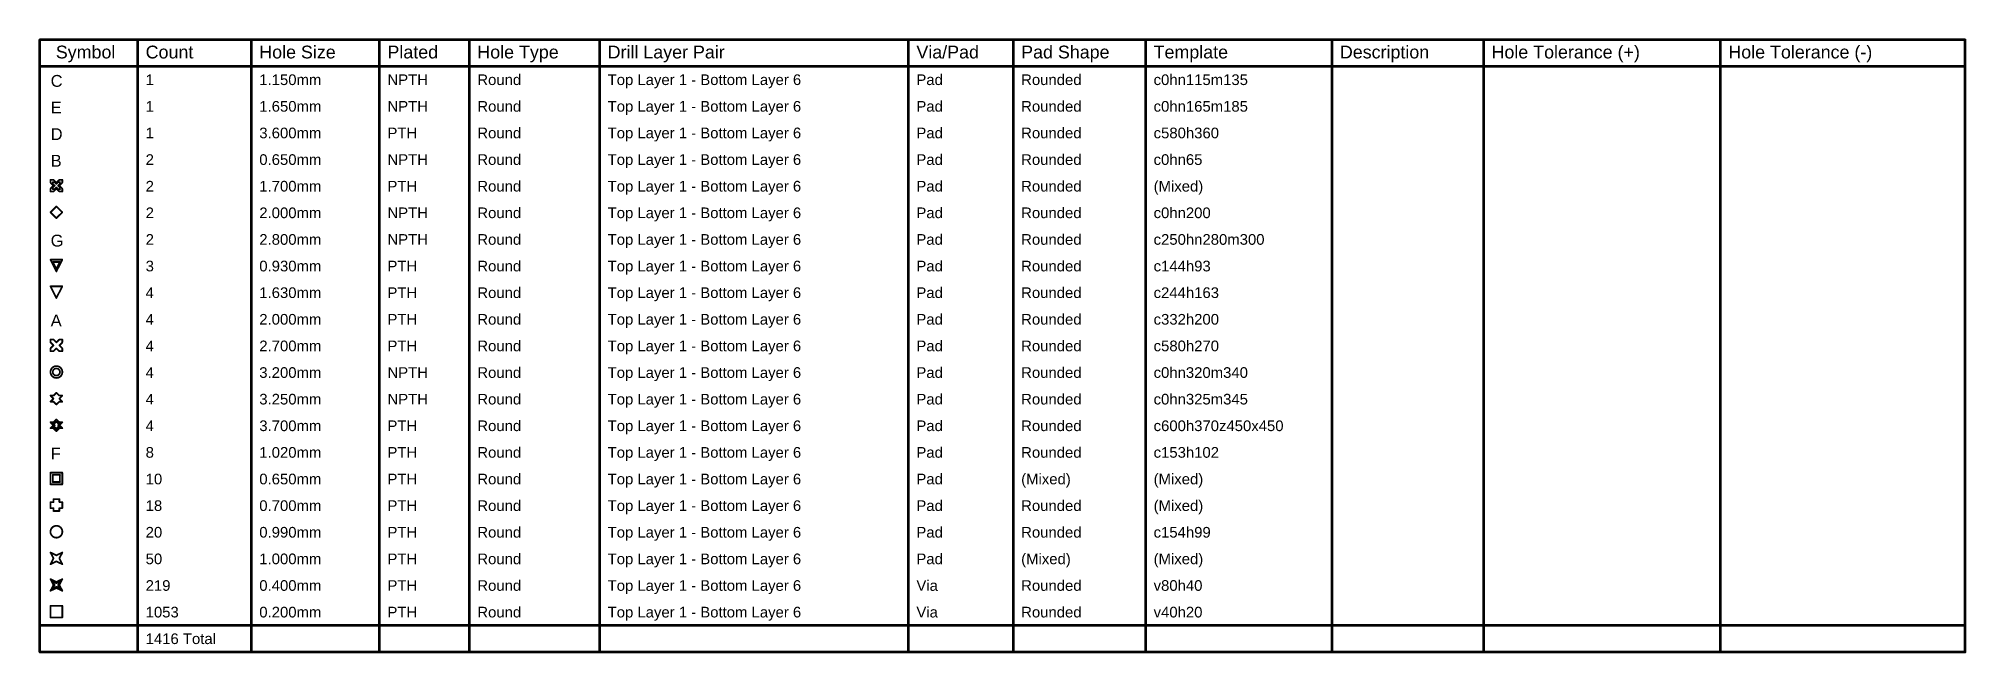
# Model space of a CAD drawing. Header units: inches. Extents: x 0 to 17, y 0 to 4.
# Drawn here: x 6.13 to 16.99, y 0.56 to 4.02 of the extents above; entities that cross this region are included whole.
import ezdxf

# ---------------------------------------------------------------- set-up
doc = ezdxf.new("R2010")
doc.units = ezdxf.units.IN
doc.header["$MEASUREMENT"] = 0
doc.layers.add('Drill Drawing', color=1, linetype='Continuous')
doc.styles.add('Arial', font='', dxfattribs={"height": 0.2})
doc.styles.get('Arial').set_extended_font_data('Arial')

msp = doc.modelspace()

# ---------------------------------------------------------------- texts
at = {"layer": 'Drill Drawing', "style": 'Arial'}
for s, height, p in [('Symbol', 0.072, (6.231, 3.912)), ('Count', 0.072, (6.737, 3.912)), ('Hole Size', 0.072, (7.377, 3.912)), ('Plated', 0.072, (8.099, 3.912)), ('Hole Type', 0.072, (8.605, 3.912)), ('Drill Layer Pair', 0.072, (9.339, 3.912)), ('Via/Pad', 0.072, (11.078, 3.912)), ('Pad Shape', 0.072, (11.668, 3.912)), ('Template', 0.072, (12.414, 3.912)), ('Description', 0.072, (13.463, 3.912)), ('Hole Tolerance (+)', 0.072, (14.317, 3.912)), ('Hole Tolerance (-)', 0.072, (15.651, 3.912)), ('C', 0.0667, (6.202, 3.752)), ('1', 0.06, (6.737, 3.762)), ('1.150mm', 0.06, (7.377, 3.762)), ('NPTH', 0.06, (8.099, 3.762)), ('Round', 0.06, (8.605, 3.762)), ('Top Layer 1 - Bottom Layer 6', 0.06, (9.339, 3.762)), ('Pad', 0.06, (11.078, 3.762)), ('Rounded', 0.06, (11.668, 3.762)), ('c0hn115m135', 0.06, (12.414, 3.762)), ('E', 0.0667, (6.202, 3.602)), ('1', 0.06, (6.737, 3.612)), ('1.650mm', 0.06, (7.377, 3.612)), ('NPTH', 0.06, (8.099, 3.612)), ('Round', 0.06, (8.605, 3.612)), ('Top Layer 1 - Bottom Layer 6', 0.06, (9.339, 3.612)), ('Pad', 0.06, (11.078, 3.612)), ('Rounded', 0.06, (11.668, 3.612)), ('c0hn165m185', 0.06, (12.414, 3.612)), ('D', 0.0667, (6.202, 3.452)), ('1', 0.06, (6.737, 3.462)), ('3.600mm', 0.06, (7.377, 3.462)), ('PTH', 0.06, (8.099, 3.462)), ('Round', 0.06, (8.605, 3.462)), ('Top Layer 1 - Bottom Layer 6', 0.06, (9.339, 3.462)), ('Pad', 0.06, (11.078, 3.462)), ('Rounded', 0.06, (11.668, 3.462)), ('c580h360', 0.06, (12.414, 3.462)), ('B', 0.0667, (6.202, 3.302)), ('2', 0.06, (6.737, 3.312)), ('0.650mm', 0.06, (7.377, 3.312)), ('NPTH', 0.06, (8.099, 3.312)), ('Round', 0.06, (8.605, 3.312)), ('Top Layer 1 - Bottom Layer 6', 0.06, (9.339, 3.312)), ('Pad', 0.06, (11.078, 3.312)), ('Rounded', 0.06, (11.668, 3.312)), ('c0hn65', 0.06, (12.414, 3.312)), ('2', 0.06, (6.737, 3.162)), ('1.700mm', 0.06, (7.377, 3.162)), ('PTH', 0.06, (8.099, 3.162)), ('Round', 0.06, (8.605, 3.162)), ('Top Layer 1 - Bottom Layer 6', 0.06, (9.339, 3.162)), ('Pad', 0.06, (11.078, 3.162)), ('Rounded', 0.06, (11.668, 3.162)), ('(Mixed)', 0.06, (12.414, 3.162)), ('2', 0.06, (6.737, 3.012)), ('2.000mm', 0.06, (7.377, 3.012)), ('NPTH', 0.06, (8.099, 3.012)), ('Round', 0.06, (8.605, 3.012)), ('Top Layer 1 - Bottom Layer 6', 0.06, (9.339, 3.012)), ('Pad', 0.06, (11.078, 3.012)), ('Rounded', 0.06, (11.668, 3.012)), ('c0hn200', 0.06, (12.414, 3.012)), ('G', 0.0667, (6.202, 2.852)), ('2', 0.06, (6.737, 2.862)), ('2.800mm', 0.06, (7.377, 2.862)), ('NPTH', 0.06, (8.099, 2.862)), ('Round', 0.06, (8.605, 2.862)), ('Top Layer 1 - Bottom Layer 6', 0.06, (9.339, 2.862)), ('Pad', 0.06, (11.078, 2.862)), ('Rounded', 0.06, (11.668, 2.862)), ('c250hn280m300', 0.06, (12.414, 2.862)), ('3', 0.06, (6.737, 2.712)), ('0.930mm', 0.06, (7.377, 2.712)), ('PTH', 0.06, (8.099, 2.712)), ('Round', 0.06, (8.605, 2.712)), ('Top Layer 1 - Bottom Layer 6', 0.06, (9.339, 2.712)), ('Pad', 0.06, (11.078, 2.712)), ('Rounded', 0.06, (11.668, 2.712)), ('c144h93', 0.06, (12.414, 2.712)), ('4', 0.06, (6.737, 2.562)), ('1.630mm', 0.06, (7.377, 2.562)), ('PTH', 0.06, (8.099, 2.562)), ('Round', 0.06, (8.605, 2.562)), ('Top Layer 1 - Bottom Layer 6', 0.06, (9.339, 2.562)), ('Pad', 0.06, (11.078, 2.562)), ('Rounded', 0.06, (11.668, 2.562)), ('c244h163', 0.06, (12.414, 2.562)), ('A', 0.0667, (6.202, 2.402)), ('4', 0.06, (6.737, 2.412)), ('2.000mm', 0.06, (7.377, 2.412)), ('PTH', 0.06, (8.099, 2.412)), ('Round', 0.06, (8.605, 2.412)), ('Top Layer 1 - Bottom Layer 6', 0.06, (9.339, 2.412)), ('Pad', 0.06, (11.078, 2.412)), ('Rounded', 0.06, (11.668, 2.412)), ('c332h200', 0.06, (12.414, 2.412)), ('4', 0.06, (6.737, 2.262)), ('2.700mm', 0.06, (7.377, 2.262)), ('PTH', 0.06, (8.099, 2.262)), ('Round', 0.06, (8.605, 2.262)), ('Top Layer 1 - Bottom Layer 6', 0.06, (9.339, 2.262)), ('Pad', 0.06, (11.078, 2.262)), ('Rounded', 0.06, (11.668, 2.262)), ('c580h270', 0.06, (12.414, 2.262)), ('3.200mm', 0.06, (7.377, 2.112)), ('Round', 0.06, (8.605, 2.112)), ('Top Layer 1 - Bottom Layer 6', 0.06, (9.339, 2.112)), ('Pad', 0.06, (11.078, 2.112)), ('Rounded', 0.06, (11.668, 2.112)), ('c0hn320m340', 0.06, (12.414, 2.112)), ('4', 0.06, (6.737, 2.112)), ('NPTH', 0.06, (8.099, 2.112)), ('4', 0.06, (6.737, 1.962)), ('3.250mm', 0.06, (7.377, 1.962)), ('NPTH', 0.06, (8.099, 1.962)), ('Round', 0.06, (8.605, 1.962)), ('Top Layer 1 - Bottom Layer 6', 0.06, (9.339, 1.962)), ('Pad', 0.06, (11.078, 1.962)), ('Rounded', 0.06, (11.668, 1.962)), ('c0hn325m345', 0.06, (12.414, 1.962)), ('4', 0.06, (6.737, 1.812)), ('3.700mm', 0.06, (7.377, 1.812)), ('PTH', 0.06, (8.099, 1.812)), ('Round', 0.06, (8.605, 1.812)), ('Top Layer 1 - Bottom Layer 6', 0.06, (9.339, 1.812)), ('Pad', 0.06, (11.078, 1.812)), ('Rounded', 0.06, (11.668, 1.812)), ('c600h370z450x450', 0.06, (12.414, 1.812)), ('F', 0.0667, (6.202, 1.652)), ('8', 0.06, (6.737, 1.662)), ('1.020mm', 0.06, (7.377, 1.662)), ('PTH', 0.06, (8.099, 1.662)), ('Round', 0.06, (8.605, 1.662)), ('Top Layer 1 - Bottom Layer 6', 0.06, (9.339, 1.662)), ('Pad', 0.06, (11.078, 1.662)), ('Rounded', 0.06, (11.668, 1.662)), ('c153h102', 0.06, (12.414, 1.662)), ('10', 0.06, (6.737, 1.512)), ('0.650mm', 0.06, (7.377, 1.512)), ('PTH', 0.06, (8.099, 1.512)), ('Round', 0.06, (8.605, 1.512)), ('Top Layer 1 - Bottom Layer 6', 0.06, (9.339, 1.512)), ('Pad', 0.06, (11.078, 1.512)), ('(Mixed)', 0.06, (11.668, 1.512)), ('(Mixed)', 0.06, (12.414, 1.512)), ('18', 0.06, (6.737, 1.362)), ('0.700mm', 0.06, (7.377, 1.362)), ('PTH', 0.06, (8.099, 1.362)), ('Round', 0.06, (8.605, 1.362)), ('Top Layer 1 - Bottom Layer 6', 0.06, (9.339, 1.362)), ('Pad', 0.06, (11.078, 1.362)), ('Rounded', 0.06, (11.668, 1.362)), ('(Mixed)', 0.06, (12.414, 1.362)), ('20', 0.06, (6.737, 1.212)), ('0.990mm', 0.06, (7.377, 1.212)), ('PTH', 0.06, (8.099, 1.212)), ('Round', 0.06, (8.605, 1.212)), ('Top Layer 1 - Bottom Layer 6', 0.06, (9.339, 1.212)), ('Pad', 0.06, (11.078, 1.212)), ('Rounded', 0.06, (11.668, 1.212)), ('c154h99', 0.06, (12.414, 1.212)), ('50', 0.06, (6.737, 1.062)), ('1.000mm', 0.06, (7.377, 1.062)), ('PTH', 0.06, (8.099, 1.062)), ('Round', 0.06, (8.605, 1.062)), ('Top Layer 1 - Bottom Layer 6', 0.06, (9.339, 1.062)), ('Pad', 0.06, (11.078, 1.062)), ('(Mixed)', 0.06, (11.668, 1.062)), ('(Mixed)', 0.06, (12.414, 1.062)), ('219', 0.06, (6.737, 0.912)), ('0.400mm', 0.06, (7.377, 0.912)), ('PTH', 0.06, (8.099, 0.912)), ('Round', 0.06, (8.605, 0.912)), ('Top Layer 1 - Bottom Layer 6', 0.06, (9.339, 0.912)), ('Via', 0.06, (11.078, 0.912)), ('Rounded', 0.06, (11.668, 0.912)), ('v80h40', 0.06, (12.414, 0.912)), ('1053', 0.06, (6.737, 0.762)), ('0.200mm', 0.06, (7.377, 0.762)), ('PTH', 0.06, (8.099, 0.762)), ('Round', 0.06, (8.605, 0.762)), ('Top Layer 1 - Bottom Layer 6', 0.06, (9.339, 0.762)), ('Via', 0.06, (11.078, 0.762)), ('Rounded', 0.06, (11.668, 0.762)), ('v40h20', 0.06, (12.414, 0.762)), ('1416 Total', 0.06, (6.737, 0.612))]:
    msp.add_text(s, height=height, dxfattribs=at).set_placement(p)

# ---------------------------------------------------------------- linework, layer by layer
at = {"layer": 'Drill Drawing'}
for points in [[(6.141, 4.017, 0.015, 0.015, 0), (16.984, 4.017, 0.015, 0.015, 0)], [(6.141, 0.567, 0.015, 0.015, 0), (6.141, 4.017, 0.015, 0.015, 0)], [(6.692, 0.567, 0.015, 0.015, 0), (6.692, 4.017, 0.015, 0.015, 0)], [(7.332, 0.567, 0.015, 0.015, 0), (7.332, 4.017, 0.015, 0.015, 0)], [(8.054, 0.567, 0.015, 0.015, 0), (8.054, 4.017, 0.015, 0.015, 0)], [(8.56, 0.567, 0.015, 0.015, 0), (8.56, 4.017, 0.015, 0.015, 0)], [(9.294, 0.567, 0.015, 0.015, 0), (9.294, 4.017, 0.015, 0.015, 0)], [(11.033, 0.567, 0.015, 0.015, 0), (11.033, 4.017, 0.015, 0.015, 0)], [(11.623, 0.567, 0.015, 0.015, 0), (11.623, 4.017, 0.015, 0.015, 0)], [(12.369, 0.567, 0.015, 0.015, 0), (12.369, 4.017, 0.015, 0.015, 0)], [(13.418, 0.567, 0.015, 0.015, 0), (13.418, 4.017, 0.015, 0.015, 0)], [(14.272, 0.567, 0.015, 0.015, 0), (14.272, 4.017, 0.015, 0.015, 0)], [(15.606, 0.567, 0.015, 0.015, 0), (15.606, 4.017, 0.015, 0.015, 0)], [(16.984, 0.567, 0.015, 0.015, 0), (16.984, 4.017, 0.015, 0.015, 0)], [(6.141, 3.867, 0.015, 0.015, 0), (16.984, 3.867, 0.015, 0.015, 0)], [(6.201, 3.212, 0.01, 0.01, 0), (6.201, 3.228, 0.01, 0.01, 0)], [(6.201, 3.228, 0.01, 0.01, 0), (6.218, 3.228, 0.01, 0.01, 0)], [(6.201, 3.212, 0.01, 0.01, 0), (6.218, 3.195, 0.01, 0.01, 0)], [(6.201, 3.178, 0.01, 0.01, 0), (6.218, 3.195, 0.01, 0.01, 0)], [(6.201, 3.162, 0.01, 0.01, 0), (6.201, 3.178, 0.01, 0.01, 0)], [(6.201, 3.162, 0.01, 0.01, 0), (6.218, 3.162, 0.01, 0.01, 0)], [(6.214, 3.205, 0.01, 0.01, 0), (6.214, 3.215, 0.01, 0.01, 0)], [(6.214, 3.215, 0.01, 0.01, 0), (6.224, 3.215, 0.01, 0.01, 0)], [(6.214, 3.205, 0.01, 0.01, 0), (6.224, 3.195, 0.01, 0.01, 0)], [(6.214, 3.185, 0.01, 0.01, 0), (6.224, 3.195, 0.01, 0.01, 0)], [(6.214, 3.175, 0.01, 0.01, 0), (6.214, 3.185, 0.01, 0.01, 0)], [(6.214, 3.175, 0.01, 0.01, 0), (6.224, 3.175, 0.01, 0.01, 0)], [(6.218, 3.228, 0.01, 0.01, 0), (6.234, 3.212, 0.01, 0.01, 0)], [(6.218, 3.162, 0.01, 0.01, 0), (6.234, 3.178, 0.01, 0.01, 0)], [(6.224, 3.215, 0.01, 0.01, 0), (6.234, 3.205, 0.01, 0.01, 0)], [(6.224, 3.175, 0.01, 0.01, 0), (6.234, 3.185, 0.01, 0.01, 0)], [(6.234, 3.212, 0.01, 0.01, 0), (6.251, 3.228, 0.01, 0.01, 0)], [(6.234, 3.205, 0.01, 0.01, 0), (6.244, 3.215, 0.01, 0.01, 0)], [(6.234, 3.185, 0.01, 0.01, 0), (6.244, 3.175, 0.01, 0.01, 0)], [(6.234, 3.178, 0.01, 0.01, 0), (6.251, 3.162, 0.01, 0.01, 0)], [(6.244, 3.215, 0.01, 0.01, 0), (6.254, 3.215, 0.01, 0.01, 0)], [(6.244, 3.195, 0.01, 0.01, 0), (6.254, 3.205, 0.01, 0.01, 0)], [(6.244, 3.195, 0.01, 0.01, 0), (6.254, 3.185, 0.01, 0.01, 0)], [(6.244, 3.175, 0.01, 0.01, 0), (6.254, 3.175, 0.01, 0.01, 0)], [(6.251, 3.228, 0.01, 0.01, 0), (6.268, 3.228, 0.01, 0.01, 0)], [(6.251, 3.195, 0.01, 0.01, 0), (6.268, 3.212, 0.01, 0.01, 0)], [(6.251, 3.195, 0.01, 0.01, 0), (6.268, 3.178, 0.01, 0.01, 0)], [(6.251, 3.162, 0.01, 0.01, 0), (6.268, 3.162, 0.01, 0.01, 0)], [(6.254, 3.205, 0.01, 0.01, 0), (6.254, 3.215, 0.01, 0.01, 0)], [(6.254, 3.175, 0.01, 0.01, 0), (6.254, 3.185, 0.01, 0.01, 0)], [(6.268, 3.212, 0.01, 0.01, 0), (6.268, 3.228, 0.01, 0.01, 0)], [(6.268, 3.162, 0.01, 0.01, 0), (6.268, 3.178, 0.01, 0.01, 0)], [(6.201, 3.045, 0.01, 0.01, 0), (6.234, 3.078, 0.01, 0.01, 0)], [(6.201, 3.045, 0.01, 0.01, 0), (6.234, 3.012, 0.01, 0.01, 0)], [(6.234, 3.078, 0.01, 0.01, 0), (6.268, 3.045, 0.01, 0.01, 0)], [(6.234, 3.012, 0.01, 0.01, 0), (6.268, 3.045, 0.01, 0.01, 0)], [(6.201, 2.778, 0.01, 0.01, 0), (6.268, 2.778, 0.01, 0.01, 0)], [(6.201, 2.778, 0.01, 0.01, 0), (6.234, 2.712, 0.01, 0.01, 0)], [(6.214, 2.765, 0.01, 0.01, 0), (6.254, 2.765, 0.01, 0.01, 0)], [(6.214, 2.765, 0.01, 0.01, 0), (6.234, 2.725, 0.01, 0.01, 0)], [(6.234, 2.712, 0.01, 0.01, 0), (6.268, 2.778, 0.01, 0.01, 0)], [(6.234, 2.725, 0.01, 0.01, 0), (6.254, 2.765, 0.01, 0.01, 0)], [(6.201, 2.628, 0.01, 0.01, 0), (6.268, 2.628, 0.01, 0.01, 0)], [(6.201, 2.628, 0.01, 0.01, 0), (6.234, 2.562, 0.01, 0.01, 0)], [(6.234, 2.562, 0.01, 0.01, 0), (6.268, 2.628, 0.01, 0.01, 0)], [(6.201, 2.312, 0.01, 0.01, 0), (6.201, 2.328, 0.01, 0.01, 0)], [(6.201, 2.328, 0.01, 0.01, 0), (6.218, 2.328, 0.01, 0.01, 0)], [(6.201, 2.312, 0.01, 0.01, 0), (6.218, 2.295, 0.01, 0.01, 0)], [(6.201, 2.278, 0.01, 0.01, 0), (6.218, 2.295, 0.01, 0.01, 0)], [(6.201, 2.262, 0.01, 0.01, 0), (6.201, 2.278, 0.01, 0.01, 0)], [(6.218, 2.328, 0.01, 0.01, 0), (6.234, 2.312, 0.01, 0.01, 0)], [(6.218, 2.262, 0.01, 0.01, 0), (6.234, 2.278, 0.01, 0.01, 0)], [(6.234, 2.312, 0.01, 0.01, 0), (6.251, 2.328, 0.01, 0.01, 0)], [(6.234, 2.278, 0.01, 0.01, 0), (6.251, 2.262, 0.01, 0.01, 0)], [(6.251, 2.328, 0.01, 0.01, 0), (6.268, 2.328, 0.01, 0.01, 0)], [(6.251, 2.295, 0.01, 0.01, 0), (6.268, 2.312, 0.01, 0.01, 0)], [(6.251, 2.295, 0.01, 0.01, 0), (6.268, 2.278, 0.01, 0.01, 0)], [(6.268, 2.312, 0.01, 0.01, 0), (6.268, 2.328, 0.01, 0.01, 0)], [(6.268, 2.262, 0.01, 0.01, 0), (6.268, 2.278, 0.01, 0.01, 0)], [(6.201, 2.262, 0.01, 0.01, 0), (6.218, 2.262, 0.01, 0.01, 0)], [(6.251, 2.262, 0.01, 0.01, 0), (6.268, 2.262, 0.01, 0.01, 0)], [(6.201, 2.012, 0.01, 0.01, 0), (6.218, 1.995, 0.01, 0.01, 0)], [(6.201, 2.012, 0.01, 0.01, 0), (6.218, 2.012, 0.01, 0.01, 0)], [(6.201, 1.978, 0.01, 0.01, 0), (6.218, 1.995, 0.01, 0.01, 0)], [(6.201, 1.978, 0.01, 0.01, 0), (6.218, 1.978, 0.01, 0.01, 0)], [(6.218, 2.012, 0.01, 0.01, 0), (6.234, 2.028, 0.01, 0.01, 0)], [(6.218, 1.978, 0.01, 0.01, 0), (6.234, 1.962, 0.01, 0.01, 0)], [(6.234, 2.028, 0.01, 0.01, 0), (6.251, 2.012, 0.01, 0.01, 0)], [(6.234, 1.962, 0.01, 0.01, 0), (6.251, 1.978, 0.01, 0.01, 0)], [(6.251, 2.012, 0.01, 0.01, 0), (6.268, 2.012, 0.01, 0.01, 0)], [(6.251, 1.995, 0.01, 0.01, 0), (6.268, 2.012, 0.01, 0.01, 0)], [(6.251, 1.995, 0.01, 0.01, 0), (6.268, 1.978, 0.01, 0.01, 0)], [(6.251, 1.978, 0.01, 0.01, 0), (6.268, 1.978, 0.01, 0.01, 0)], [(6.201, 1.862, 0.01, 0.01, 0), (6.218, 1.845, 0.01, 0.01, 0)], [(6.201, 1.862, 0.01, 0.01, 0), (6.218, 1.862, 0.01, 0.01, 0)], [(6.201, 1.828, 0.01, 0.01, 0), (6.218, 1.845, 0.01, 0.01, 0)], [(6.214, 1.855, 0.01, 0.01, 0), (6.224, 1.845, 0.01, 0.01, 0)], [(6.214, 1.855, 0.01, 0.01, 0), (6.224, 1.855, 0.01, 0.01, 0)], [(6.214, 1.835, 0.01, 0.01, 0), (6.224, 1.845, 0.01, 0.01, 0)], [(6.218, 1.862, 0.01, 0.01, 0), (6.234, 1.878, 0.01, 0.01, 0)], [(6.224, 1.855, 0.01, 0.01, 0), (6.234, 1.865, 0.01, 0.01, 0)], [(6.234, 1.878, 0.01, 0.01, 0), (6.251, 1.862, 0.01, 0.01, 0)], [(6.234, 1.865, 0.01, 0.01, 0), (6.244, 1.855, 0.01, 0.01, 0)], [(6.244, 1.855, 0.01, 0.01, 0), (6.254, 1.855, 0.01, 0.01, 0)], [(6.244, 1.845, 0.01, 0.01, 0), (6.254, 1.855, 0.01, 0.01, 0)], [(6.244, 1.845, 0.01, 0.01, 0), (6.254, 1.835, 0.01, 0.01, 0)], [(6.251, 1.862, 0.01, 0.01, 0), (6.268, 1.862, 0.01, 0.01, 0)], [(6.251, 1.845, 0.01, 0.01, 0), (6.268, 1.862, 0.01, 0.01, 0)], [(6.251, 1.845, 0.01, 0.01, 0), (6.268, 1.828, 0.01, 0.01, 0)], [(6.201, 1.828, 0.01, 0.01, 0), (6.218, 1.828, 0.01, 0.01, 0)], [(6.214, 1.835, 0.01, 0.01, 0), (6.224, 1.835, 0.01, 0.01, 0)], [(6.218, 1.828, 0.01, 0.01, 0), (6.234, 1.812, 0.01, 0.01, 0)], [(6.224, 1.835, 0.01, 0.01, 0), (6.234, 1.825, 0.01, 0.01, 0)], [(6.234, 1.825, 0.01, 0.01, 0), (6.244, 1.835, 0.01, 0.01, 0)], [(6.234, 1.812, 0.01, 0.01, 0), (6.251, 1.828, 0.01, 0.01, 0)], [(6.244, 1.835, 0.01, 0.01, 0), (6.254, 1.835, 0.01, 0.01, 0)], [(6.251, 1.828, 0.01, 0.01, 0), (6.268, 1.828, 0.01, 0.01, 0)], [(6.201, 1.578, 0.01, 0.01, 0), (6.268, 1.578, 0.01, 0.01, 0)], [(6.201, 1.512, 0.01, 0.01, 0), (6.201, 1.578, 0.01, 0.01, 0)], [(6.214, 1.565, 0.01, 0.01, 0), (6.254, 1.565, 0.01, 0.01, 0)], [(6.214, 1.525, 0.01, 0.01, 0), (6.214, 1.565, 0.01, 0.01, 0)], [(6.214, 1.525, 0.01, 0.01, 0), (6.254, 1.525, 0.01, 0.01, 0)], [(6.254, 1.525, 0.01, 0.01, 0), (6.254, 1.565, 0.01, 0.01, 0)], [(6.268, 1.512, 0.01, 0.01, 0), (6.268, 1.578, 0.01, 0.01, 0)], [(6.201, 1.512, 0.01, 0.01, 0), (6.268, 1.512, 0.01, 0.01, 0)], [(6.201, 1.378, 0.01, 0.01, 0), (6.201, 1.412, 0.01, 0.01, 0)], [(6.201, 1.412, 0.01, 0.01, 0), (6.218, 1.412, 0.01, 0.01, 0)], [(6.218, 1.412, 0.01, 0.01, 0), (6.218, 1.428, 0.01, 0.01, 0)], [(6.218, 1.428, 0.01, 0.01, 0), (6.251, 1.428, 0.01, 0.01, 0)], [(6.251, 1.412, 0.01, 0.01, 0), (6.251, 1.428, 0.01, 0.01, 0)], [(6.251, 1.412, 0.01, 0.01, 0), (6.268, 1.412, 0.01, 0.01, 0)], [(6.268, 1.378, 0.01, 0.01, 0), (6.268, 1.412, 0.01, 0.01, 0)], [(6.201, 1.378, 0.01, 0.01, 0), (6.218, 1.378, 0.01, 0.01, 0)], [(6.218, 1.362, 0.01, 0.01, 0), (6.218, 1.378, 0.01, 0.01, 0)], [(6.218, 1.362, 0.01, 0.01, 0), (6.251, 1.362, 0.01, 0.01, 0)], [(6.251, 1.378, 0.01, 0.01, 0), (6.268, 1.378, 0.01, 0.01, 0)], [(6.251, 1.362, 0.01, 0.01, 0), (6.251, 1.378, 0.01, 0.01, 0)], [(6.201, 1.128, 0.01, 0.01, 0), (6.234, 1.112, 0.01, 0.01, 0)], [(6.201, 1.128, 0.01, 0.01, 0), (6.218, 1.095, 0.01, 0.01, 0)], [(6.201, 1.062, 0.01, 0.01, 0), (6.218, 1.095, 0.01, 0.01, 0)], [(6.234, 1.112, 0.01, 0.01, 0), (6.268, 1.128, 0.01, 0.01, 0)], [(6.251, 1.095, 0.01, 0.01, 0), (6.268, 1.128, 0.01, 0.01, 0)], [(6.251, 1.095, 0.01, 0.01, 0), (6.268, 1.062, 0.01, 0.01, 0)], [(6.201, 1.062, 0.01, 0.01, 0), (6.234, 1.078, 0.01, 0.01, 0)], [(6.201, 0.978, 0.01, 0.01, 0), (6.234, 0.962, 0.01, 0.01, 0)], [(6.201, 0.978, 0.01, 0.01, 0), (6.218, 0.945, 0.01, 0.01, 0)], [(6.234, 1.078, 0.01, 0.01, 0), (6.268, 1.062, 0.01, 0.01, 0)], [(6.234, 0.962, 0.01, 0.01, 0), (6.268, 0.978, 0.01, 0.01, 0)], [(6.251, 0.945, 0.01, 0.01, 0), (6.268, 0.978, 0.01, 0.01, 0)], [(6.201, 0.912, 0.01, 0.01, 0), (6.218, 0.945, 0.01, 0.01, 0)], [(6.201, 0.912, 0.01, 0.01, 0), (6.234, 0.928, 0.01, 0.01, 0)], [(6.214, 0.965, 0.01, 0.01, 0), (6.234, 0.955, 0.01, 0.01, 0)], [(6.214, 0.965, 0.01, 0.01, 0), (6.224, 0.945, 0.01, 0.01, 0)], [(6.214, 0.925, 0.01, 0.01, 0), (6.224, 0.945, 0.01, 0.01, 0)], [(6.214, 0.925, 0.01, 0.01, 0), (6.234, 0.935, 0.01, 0.01, 0)], [(6.234, 0.955, 0.01, 0.01, 0), (6.254, 0.965, 0.01, 0.01, 0)], [(6.234, 0.935, 0.01, 0.01, 0), (6.254, 0.925, 0.01, 0.01, 0)], [(6.234, 0.928, 0.01, 0.01, 0), (6.268, 0.912, 0.01, 0.01, 0)], [(6.244, 0.945, 0.01, 0.01, 0), (6.254, 0.965, 0.01, 0.01, 0)], [(6.244, 0.945, 0.01, 0.01, 0), (6.254, 0.925, 0.01, 0.01, 0)], [(6.251, 0.945, 0.01, 0.01, 0), (6.268, 0.912, 0.01, 0.01, 0)], [(6.201, 0.828, 0.01, 0.01, 0), (6.268, 0.828, 0.01, 0.01, 0)], [(6.201, 0.762, 0.01, 0.01, 0), (6.201, 0.828, 0.01, 0.01, 0)], [(6.201, 0.762, 0.01, 0.01, 0), (6.268, 0.762, 0.01, 0.01, 0)], [(6.268, 0.762, 0.01, 0.01, 0), (6.268, 0.828, 0.01, 0.01, 0)], [(6.141, 0.717, 0.015, 0.015, 0), (16.984, 0.717, 0.015, 0.015, 0)], [(6.141, 0.567, 0.015, 0.015, 0), (16.984, 0.567, 0.015, 0.015, 0)]]:
    msp.add_lwpolyline(points, format="xyseb", dxfattribs=at)
for points in [[(6.138, 4.017, 0.0075, 0.0075, 1), (6.145, 4.017, 0.0075, 0.0075, 1)], [(6.138, 4.017, 0.0075, 0.0075, 1), (6.145, 4.017, 0.0075, 0.0075, 1)], [(6.688, 4.017, 0.0075, 0.0075, 1), (6.696, 4.017, 0.0075, 0.0075, 1)], [(7.328, 4.017, 0.0075, 0.0075, 1), (7.336, 4.017, 0.0075, 0.0075, 1)], [(8.05, 4.017, 0.0075, 0.0075, 1), (8.058, 4.017, 0.0075, 0.0075, 1)], [(8.556, 4.017, 0.0075, 0.0075, 1), (8.563, 4.017, 0.0075, 0.0075, 1)], [(9.29, 4.017, 0.0075, 0.0075, 1), (9.297, 4.017, 0.0075, 0.0075, 1)], [(11.029, 4.017, 0.0075, 0.0075, 1), (11.037, 4.017, 0.0075, 0.0075, 1)], [(11.619, 4.017, 0.0075, 0.0075, 1), (11.627, 4.017, 0.0075, 0.0075, 1)], [(12.365, 4.017, 0.0075, 0.0075, 1), (12.372, 4.017, 0.0075, 0.0075, 1)], [(13.415, 4.017, 0.0075, 0.0075, 1), (13.422, 4.017, 0.0075, 0.0075, 1)], [(14.268, 4.017, 0.0075, 0.0075, 1), (14.276, 4.017, 0.0075, 0.0075, 1)], [(15.602, 4.017, 0.0075, 0.0075, 1), (15.609, 4.017, 0.0075, 0.0075, 1)], [(16.981, 4.017, 0.0075, 0.0075, 1), (16.988, 4.017, 0.0075, 0.0075, 1)], [(16.981, 4.017, 0.0075, 0.0075, 1), (16.988, 4.017, 0.0075, 0.0075, 1)], [(6.138, 3.867, 0.0075, 0.0075, 1), (6.145, 3.867, 0.0075, 0.0075, 1)], [(16.981, 3.867, 0.0075, 0.0075, 1), (16.988, 3.867, 0.0075, 0.0075, 1)], [(6.199, 3.228, 0.005, 0.005, 1), (6.204, 3.228, 0.005, 0.005, 1)], [(6.199, 3.228, 0.005, 0.005, 1), (6.204, 3.228, 0.005, 0.005, 1)], [(6.199, 3.212, 0.005, 0.005, 1), (6.204, 3.212, 0.005, 0.005, 1)], [(6.199, 3.212, 0.005, 0.005, 1), (6.204, 3.212, 0.005, 0.005, 1)], [(6.199, 3.178, 0.005, 0.005, 1), (6.204, 3.178, 0.005, 0.005, 1)], [(6.199, 3.178, 0.005, 0.005, 1), (6.204, 3.178, 0.005, 0.005, 1)], [(6.199, 3.162, 0.005, 0.005, 1), (6.204, 3.162, 0.005, 0.005, 1)], [(6.199, 3.162, 0.005, 0.005, 1), (6.204, 3.162, 0.005, 0.005, 1)], [(6.212, 3.215, 0.005, 0.005, 1), (6.217, 3.215, 0.005, 0.005, 1)], [(6.212, 3.215, 0.005, 0.005, 1), (6.217, 3.215, 0.005, 0.005, 1)], [(6.212, 3.205, 0.005, 0.005, 1), (6.217, 3.205, 0.005, 0.005, 1)], [(6.212, 3.205, 0.005, 0.005, 1), (6.217, 3.205, 0.005, 0.005, 1)], [(6.212, 3.185, 0.005, 0.005, 1), (6.217, 3.185, 0.005, 0.005, 1)], [(6.212, 3.185, 0.005, 0.005, 1), (6.217, 3.185, 0.005, 0.005, 1)], [(6.212, 3.175, 0.005, 0.005, 1), (6.217, 3.175, 0.005, 0.005, 1)], [(6.212, 3.175, 0.005, 0.005, 1), (6.217, 3.175, 0.005, 0.005, 1)], [(6.215, 3.228, 0.005, 0.005, 1), (6.22, 3.228, 0.005, 0.005, 1)], [(6.215, 3.228, 0.005, 0.005, 1), (6.22, 3.228, 0.005, 0.005, 1)], [(6.215, 3.195, 0.005, 0.005, 1), (6.22, 3.195, 0.005, 0.005, 1)], [(6.215, 3.195, 0.005, 0.005, 1), (6.22, 3.195, 0.005, 0.005, 1)], [(6.215, 3.162, 0.005, 0.005, 1), (6.22, 3.162, 0.005, 0.005, 1)], [(6.215, 3.162, 0.005, 0.005, 1), (6.22, 3.162, 0.005, 0.005, 1)], [(6.222, 3.215, 0.005, 0.005, 1), (6.227, 3.215, 0.005, 0.005, 1)], [(6.222, 3.215, 0.005, 0.005, 1), (6.227, 3.215, 0.005, 0.005, 1)], [(6.222, 3.195, 0.005, 0.005, 1), (6.227, 3.195, 0.005, 0.005, 1)], [(6.222, 3.195, 0.005, 0.005, 1), (6.227, 3.195, 0.005, 0.005, 1)], [(6.222, 3.175, 0.005, 0.005, 1), (6.227, 3.175, 0.005, 0.005, 1)], [(6.222, 3.175, 0.005, 0.005, 1), (6.227, 3.175, 0.005, 0.005, 1)], [(6.232, 3.212, 0.005, 0.005, 1), (6.237, 3.212, 0.005, 0.005, 1)], [(6.232, 3.212, 0.005, 0.005, 1), (6.237, 3.212, 0.005, 0.005, 1)], [(6.232, 3.205, 0.005, 0.005, 1), (6.237, 3.205, 0.005, 0.005, 1)], [(6.232, 3.205, 0.005, 0.005, 1), (6.237, 3.205, 0.005, 0.005, 1)], [(6.232, 3.185, 0.005, 0.005, 1), (6.237, 3.185, 0.005, 0.005, 1)], [(6.232, 3.185, 0.005, 0.005, 1), (6.237, 3.185, 0.005, 0.005, 1)], [(6.232, 3.178, 0.005, 0.005, 1), (6.237, 3.178, 0.005, 0.005, 1)], [(6.232, 3.178, 0.005, 0.005, 1), (6.237, 3.178, 0.005, 0.005, 1)], [(6.242, 3.215, 0.005, 0.005, 1), (6.247, 3.215, 0.005, 0.005, 1)], [(6.242, 3.215, 0.005, 0.005, 1), (6.247, 3.215, 0.005, 0.005, 1)], [(6.242, 3.195, 0.005, 0.005, 1), (6.247, 3.195, 0.005, 0.005, 1)], [(6.242, 3.195, 0.005, 0.005, 1), (6.247, 3.195, 0.005, 0.005, 1)], [(6.242, 3.175, 0.005, 0.005, 1), (6.247, 3.175, 0.005, 0.005, 1)], [(6.242, 3.175, 0.005, 0.005, 1), (6.247, 3.175, 0.005, 0.005, 1)], [(6.249, 3.228, 0.005, 0.005, 1), (6.254, 3.228, 0.005, 0.005, 1)], [(6.249, 3.228, 0.005, 0.005, 1), (6.254, 3.228, 0.005, 0.005, 1)], [(6.249, 3.195, 0.005, 0.005, 1), (6.254, 3.195, 0.005, 0.005, 1)], [(6.249, 3.195, 0.005, 0.005, 1), (6.254, 3.195, 0.005, 0.005, 1)], [(6.249, 3.162, 0.005, 0.005, 1), (6.254, 3.162, 0.005, 0.005, 1)], [(6.249, 3.162, 0.005, 0.005, 1), (6.254, 3.162, 0.005, 0.005, 1)], [(6.252, 3.215, 0.005, 0.005, 1), (6.257, 3.215, 0.005, 0.005, 1)], [(6.252, 3.215, 0.005, 0.005, 1), (6.257, 3.215, 0.005, 0.005, 1)], [(6.252, 3.205, 0.005, 0.005, 1), (6.257, 3.205, 0.005, 0.005, 1)], [(6.252, 3.205, 0.005, 0.005, 1), (6.257, 3.205, 0.005, 0.005, 1)], [(6.252, 3.185, 0.005, 0.005, 1), (6.257, 3.185, 0.005, 0.005, 1)], [(6.252, 3.185, 0.005, 0.005, 1), (6.257, 3.185, 0.005, 0.005, 1)], [(6.252, 3.175, 0.005, 0.005, 1), (6.257, 3.175, 0.005, 0.005, 1)], [(6.252, 3.175, 0.005, 0.005, 1), (6.257, 3.175, 0.005, 0.005, 1)], [(6.265, 3.228, 0.005, 0.005, 1), (6.27, 3.228, 0.005, 0.005, 1)], [(6.265, 3.228, 0.005, 0.005, 1), (6.27, 3.228, 0.005, 0.005, 1)], [(6.265, 3.212, 0.005, 0.005, 1), (6.27, 3.212, 0.005, 0.005, 1)], [(6.265, 3.212, 0.005, 0.005, 1), (6.27, 3.212, 0.005, 0.005, 1)], [(6.265, 3.178, 0.005, 0.005, 1), (6.27, 3.178, 0.005, 0.005, 1)], [(6.265, 3.178, 0.005, 0.005, 1), (6.27, 3.178, 0.005, 0.005, 1)], [(6.265, 3.162, 0.005, 0.005, 1), (6.27, 3.162, 0.005, 0.005, 1)], [(6.265, 3.162, 0.005, 0.005, 1), (6.27, 3.162, 0.005, 0.005, 1)], [(6.199, 3.045, 0.005, 0.005, 1), (6.204, 3.045, 0.005, 0.005, 1)], [(6.199, 3.045, 0.005, 0.005, 1), (6.204, 3.045, 0.005, 0.005, 1)], [(6.232, 3.078, 0.005, 0.005, 1), (6.237, 3.078, 0.005, 0.005, 1)], [(6.232, 3.078, 0.005, 0.005, 1), (6.237, 3.078, 0.005, 0.005, 1)], [(6.265, 3.045, 0.005, 0.005, 1), (6.27, 3.045, 0.005, 0.005, 1)], [(6.265, 3.045, 0.005, 0.005, 1), (6.27, 3.045, 0.005, 0.005, 1)], [(6.232, 3.012, 0.005, 0.005, 1), (6.237, 3.012, 0.005, 0.005, 1)], [(6.232, 3.012, 0.005, 0.005, 1), (6.237, 3.012, 0.005, 0.005, 1)], [(6.199, 2.778, 0.005, 0.005, 1), (6.204, 2.778, 0.005, 0.005, 1)], [(6.199, 2.778, 0.005, 0.005, 1), (6.204, 2.778, 0.005, 0.005, 1)], [(6.212, 2.765, 0.005, 0.005, 1), (6.217, 2.765, 0.005, 0.005, 1)], [(6.212, 2.765, 0.005, 0.005, 1), (6.217, 2.765, 0.005, 0.005, 1)], [(6.232, 2.725, 0.005, 0.005, 1), (6.237, 2.725, 0.005, 0.005, 1)], [(6.232, 2.725, 0.005, 0.005, 1), (6.237, 2.725, 0.005, 0.005, 1)], [(6.232, 2.712, 0.005, 0.005, 1), (6.237, 2.712, 0.005, 0.005, 1)], [(6.232, 2.712, 0.005, 0.005, 1), (6.237, 2.712, 0.005, 0.005, 1)], [(6.252, 2.765, 0.005, 0.005, 1), (6.257, 2.765, 0.005, 0.005, 1)], [(6.252, 2.765, 0.005, 0.005, 1), (6.257, 2.765, 0.005, 0.005, 1)], [(6.265, 2.778, 0.005, 0.005, 1), (6.27, 2.778, 0.005, 0.005, 1)], [(6.265, 2.778, 0.005, 0.005, 1), (6.27, 2.778, 0.005, 0.005, 1)], [(6.199, 2.628, 0.005, 0.005, 1), (6.204, 2.628, 0.005, 0.005, 1)], [(6.199, 2.628, 0.005, 0.005, 1), (6.204, 2.628, 0.005, 0.005, 1)], [(6.265, 2.628, 0.005, 0.005, 1), (6.27, 2.628, 0.005, 0.005, 1)], [(6.265, 2.628, 0.005, 0.005, 1), (6.27, 2.628, 0.005, 0.005, 1)], [(6.232, 2.562, 0.005, 0.005, 1), (6.237, 2.562, 0.005, 0.005, 1)], [(6.232, 2.562, 0.005, 0.005, 1), (6.237, 2.562, 0.005, 0.005, 1)], [(6.199, 2.328, 0.005, 0.005, 1), (6.204, 2.328, 0.005, 0.005, 1)], [(6.199, 2.328, 0.005, 0.005, 1), (6.204, 2.328, 0.005, 0.005, 1)], [(6.199, 2.312, 0.005, 0.005, 1), (6.204, 2.312, 0.005, 0.005, 1)], [(6.199, 2.312, 0.005, 0.005, 1), (6.204, 2.312, 0.005, 0.005, 1)], [(6.199, 2.278, 0.005, 0.005, 1), (6.204, 2.278, 0.005, 0.005, 1)], [(6.199, 2.278, 0.005, 0.005, 1), (6.204, 2.278, 0.005, 0.005, 1)], [(6.215, 2.328, 0.005, 0.005, 1), (6.22, 2.328, 0.005, 0.005, 1)], [(6.215, 2.328, 0.005, 0.005, 1), (6.22, 2.328, 0.005, 0.005, 1)], [(6.215, 2.295, 0.005, 0.005, 1), (6.22, 2.295, 0.005, 0.005, 1)], [(6.215, 2.295, 0.005, 0.005, 1), (6.22, 2.295, 0.005, 0.005, 1)], [(6.232, 2.312, 0.005, 0.005, 1), (6.237, 2.312, 0.005, 0.005, 1)], [(6.232, 2.312, 0.005, 0.005, 1), (6.237, 2.312, 0.005, 0.005, 1)], [(6.232, 2.278, 0.005, 0.005, 1), (6.237, 2.278, 0.005, 0.005, 1)], [(6.232, 2.278, 0.005, 0.005, 1), (6.237, 2.278, 0.005, 0.005, 1)], [(6.249, 2.328, 0.005, 0.005, 1), (6.254, 2.328, 0.005, 0.005, 1)], [(6.249, 2.328, 0.005, 0.005, 1), (6.254, 2.328, 0.005, 0.005, 1)], [(6.249, 2.295, 0.005, 0.005, 1), (6.254, 2.295, 0.005, 0.005, 1)], [(6.249, 2.295, 0.005, 0.005, 1), (6.254, 2.295, 0.005, 0.005, 1)], [(6.265, 2.328, 0.005, 0.005, 1), (6.27, 2.328, 0.005, 0.005, 1)], [(6.265, 2.328, 0.005, 0.005, 1), (6.27, 2.328, 0.005, 0.005, 1)], [(6.265, 2.312, 0.005, 0.005, 1), (6.27, 2.312, 0.005, 0.005, 1)], [(6.265, 2.312, 0.005, 0.005, 1), (6.27, 2.312, 0.005, 0.005, 1)], [(6.265, 2.278, 0.005, 0.005, 1), (6.27, 2.278, 0.005, 0.005, 1)], [(6.265, 2.278, 0.005, 0.005, 1), (6.27, 2.278, 0.005, 0.005, 1)], [(6.199, 2.262, 0.005, 0.005, 1), (6.204, 2.262, 0.005, 0.005, 1)], [(6.199, 2.262, 0.005, 0.005, 1), (6.204, 2.262, 0.005, 0.005, 1)], [(6.268, 2.145, 0.01, 0.01, 1), (6.201, 2.145, 0.01, 0.01, 1)], [(6.215, 2.262, 0.005, 0.005, 1), (6.22, 2.262, 0.005, 0.005, 1)], [(6.215, 2.262, 0.005, 0.005, 1), (6.22, 2.262, 0.005, 0.005, 1)], [(6.249, 2.262, 0.005, 0.005, 1), (6.254, 2.262, 0.005, 0.005, 1)], [(6.249, 2.262, 0.005, 0.005, 1), (6.254, 2.262, 0.005, 0.005, 1)], [(6.265, 2.262, 0.005, 0.005, 1), (6.27, 2.262, 0.005, 0.005, 1)], [(6.265, 2.262, 0.005, 0.005, 1), (6.27, 2.262, 0.005, 0.005, 1)], [(6.199, 2.145, 0.005, 0.005, 1), (6.204, 2.145, 0.005, 0.005, 1)], [(6.254, 2.145, 0.01, 0.01, 1), (6.214, 2.145, 0.01, 0.01, 1)], [(6.212, 2.145, 0.005, 0.005, 1), (6.217, 2.145, 0.005, 0.005, 1)], [(6.252, 2.145, 0.005, 0.005, 1), (6.257, 2.145, 0.005, 0.005, 1)], [(6.265, 2.145, 0.005, 0.005, 1), (6.27, 2.145, 0.005, 0.005, 1)], [(6.199, 2.012, 0.005, 0.005, 1), (6.204, 2.012, 0.005, 0.005, 1)], [(6.199, 2.012, 0.005, 0.005, 1), (6.204, 2.012, 0.005, 0.005, 1)], [(6.199, 1.978, 0.005, 0.005, 1), (6.204, 1.978, 0.005, 0.005, 1)], [(6.199, 1.978, 0.005, 0.005, 1), (6.204, 1.978, 0.005, 0.005, 1)], [(6.215, 2.012, 0.005, 0.005, 1), (6.22, 2.012, 0.005, 0.005, 1)], [(6.215, 2.012, 0.005, 0.005, 1), (6.22, 2.012, 0.005, 0.005, 1)], [(6.215, 1.995, 0.005, 0.005, 1), (6.22, 1.995, 0.005, 0.005, 1)], [(6.215, 1.995, 0.005, 0.005, 1), (6.22, 1.995, 0.005, 0.005, 1)], [(6.215, 1.978, 0.005, 0.005, 1), (6.22, 1.978, 0.005, 0.005, 1)], [(6.215, 1.978, 0.005, 0.005, 1), (6.22, 1.978, 0.005, 0.005, 1)], [(6.232, 2.028, 0.005, 0.005, 1), (6.237, 2.028, 0.005, 0.005, 1)], [(6.232, 2.028, 0.005, 0.005, 1), (6.237, 2.028, 0.005, 0.005, 1)], [(6.232, 1.962, 0.005, 0.005, 1), (6.237, 1.962, 0.005, 0.005, 1)], [(6.232, 1.962, 0.005, 0.005, 1), (6.237, 1.962, 0.005, 0.005, 1)], [(6.249, 2.012, 0.005, 0.005, 1), (6.254, 2.012, 0.005, 0.005, 1)], [(6.249, 2.012, 0.005, 0.005, 1), (6.254, 2.012, 0.005, 0.005, 1)], [(6.249, 1.995, 0.005, 0.005, 1), (6.254, 1.995, 0.005, 0.005, 1)], [(6.249, 1.995, 0.005, 0.005, 1), (6.254, 1.995, 0.005, 0.005, 1)], [(6.249, 1.978, 0.005, 0.005, 1), (6.254, 1.978, 0.005, 0.005, 1)], [(6.249, 1.978, 0.005, 0.005, 1), (6.254, 1.978, 0.005, 0.005, 1)], [(6.265, 2.012, 0.005, 0.005, 1), (6.27, 2.012, 0.005, 0.005, 1)], [(6.265, 2.012, 0.005, 0.005, 1), (6.27, 2.012, 0.005, 0.005, 1)], [(6.265, 1.978, 0.005, 0.005, 1), (6.27, 1.978, 0.005, 0.005, 1)], [(6.265, 1.978, 0.005, 0.005, 1), (6.27, 1.978, 0.005, 0.005, 1)], [(6.199, 1.862, 0.005, 0.005, 1), (6.204, 1.862, 0.005, 0.005, 1)], [(6.199, 1.862, 0.005, 0.005, 1), (6.204, 1.862, 0.005, 0.005, 1)], [(6.212, 1.855, 0.005, 0.005, 1), (6.217, 1.855, 0.005, 0.005, 1)], [(6.212, 1.855, 0.005, 0.005, 1), (6.217, 1.855, 0.005, 0.005, 1)], [(6.215, 1.862, 0.005, 0.005, 1), (6.22, 1.862, 0.005, 0.005, 1)], [(6.215, 1.862, 0.005, 0.005, 1), (6.22, 1.862, 0.005, 0.005, 1)], [(6.215, 1.845, 0.005, 0.005, 1), (6.22, 1.845, 0.005, 0.005, 1)], [(6.215, 1.845, 0.005, 0.005, 1), (6.22, 1.845, 0.005, 0.005, 1)], [(6.222, 1.855, 0.005, 0.005, 1), (6.227, 1.855, 0.005, 0.005, 1)], [(6.222, 1.855, 0.005, 0.005, 1), (6.227, 1.855, 0.005, 0.005, 1)], [(6.222, 1.845, 0.005, 0.005, 1), (6.227, 1.845, 0.005, 0.005, 1)], [(6.222, 1.845, 0.005, 0.005, 1), (6.227, 1.845, 0.005, 0.005, 1)], [(6.232, 1.878, 0.005, 0.005, 1), (6.237, 1.878, 0.005, 0.005, 1)], [(6.232, 1.878, 0.005, 0.005, 1), (6.237, 1.878, 0.005, 0.005, 1)], [(6.232, 1.865, 0.005, 0.005, 1), (6.237, 1.865, 0.005, 0.005, 1)], [(6.232, 1.865, 0.005, 0.005, 1), (6.237, 1.865, 0.005, 0.005, 1)], [(6.242, 1.855, 0.005, 0.005, 1), (6.247, 1.855, 0.005, 0.005, 1)], [(6.242, 1.855, 0.005, 0.005, 1), (6.247, 1.855, 0.005, 0.005, 1)], [(6.242, 1.845, 0.005, 0.005, 1), (6.247, 1.845, 0.005, 0.005, 1)], [(6.242, 1.845, 0.005, 0.005, 1), (6.247, 1.845, 0.005, 0.005, 1)], [(6.249, 1.862, 0.005, 0.005, 1), (6.254, 1.862, 0.005, 0.005, 1)], [(6.249, 1.862, 0.005, 0.005, 1), (6.254, 1.862, 0.005, 0.005, 1)], [(6.249, 1.845, 0.005, 0.005, 1), (6.254, 1.845, 0.005, 0.005, 1)], [(6.249, 1.845, 0.005, 0.005, 1), (6.254, 1.845, 0.005, 0.005, 1)], [(6.252, 1.855, 0.005, 0.005, 1), (6.257, 1.855, 0.005, 0.005, 1)], [(6.252, 1.855, 0.005, 0.005, 1), (6.257, 1.855, 0.005, 0.005, 1)], [(6.265, 1.862, 0.005, 0.005, 1), (6.27, 1.862, 0.005, 0.005, 1)], [(6.265, 1.862, 0.005, 0.005, 1), (6.27, 1.862, 0.005, 0.005, 1)], [(6.199, 1.828, 0.005, 0.005, 1), (6.204, 1.828, 0.005, 0.005, 1)], [(6.199, 1.828, 0.005, 0.005, 1), (6.204, 1.828, 0.005, 0.005, 1)], [(6.212, 1.835, 0.005, 0.005, 1), (6.217, 1.835, 0.005, 0.005, 1)], [(6.212, 1.835, 0.005, 0.005, 1), (6.217, 1.835, 0.005, 0.005, 1)], [(6.215, 1.828, 0.005, 0.005, 1), (6.22, 1.828, 0.005, 0.005, 1)], [(6.215, 1.828, 0.005, 0.005, 1), (6.22, 1.828, 0.005, 0.005, 1)], [(6.222, 1.835, 0.005, 0.005, 1), (6.227, 1.835, 0.005, 0.005, 1)], [(6.222, 1.835, 0.005, 0.005, 1), (6.227, 1.835, 0.005, 0.005, 1)], [(6.232, 1.825, 0.005, 0.005, 1), (6.237, 1.825, 0.005, 0.005, 1)], [(6.232, 1.825, 0.005, 0.005, 1), (6.237, 1.825, 0.005, 0.005, 1)], [(6.232, 1.812, 0.005, 0.005, 1), (6.237, 1.812, 0.005, 0.005, 1)], [(6.232, 1.812, 0.005, 0.005, 1), (6.237, 1.812, 0.005, 0.005, 1)], [(6.242, 1.835, 0.005, 0.005, 1), (6.247, 1.835, 0.005, 0.005, 1)], [(6.242, 1.835, 0.005, 0.005, 1), (6.247, 1.835, 0.005, 0.005, 1)], [(6.249, 1.828, 0.005, 0.005, 1), (6.254, 1.828, 0.005, 0.005, 1)], [(6.249, 1.828, 0.005, 0.005, 1), (6.254, 1.828, 0.005, 0.005, 1)], [(6.252, 1.835, 0.005, 0.005, 1), (6.257, 1.835, 0.005, 0.005, 1)], [(6.252, 1.835, 0.005, 0.005, 1), (6.257, 1.835, 0.005, 0.005, 1)], [(6.265, 1.828, 0.005, 0.005, 1), (6.27, 1.828, 0.005, 0.005, 1)], [(6.265, 1.828, 0.005, 0.005, 1), (6.27, 1.828, 0.005, 0.005, 1)], [(6.199, 1.578, 0.005, 0.005, 1), (6.204, 1.578, 0.005, 0.005, 1)], [(6.199, 1.578, 0.005, 0.005, 1), (6.204, 1.578, 0.005, 0.005, 1)], [(6.212, 1.565, 0.005, 0.005, 1), (6.217, 1.565, 0.005, 0.005, 1)], [(6.212, 1.565, 0.005, 0.005, 1), (6.217, 1.565, 0.005, 0.005, 1)], [(6.212, 1.525, 0.005, 0.005, 1), (6.217, 1.525, 0.005, 0.005, 1)], [(6.212, 1.525, 0.005, 0.005, 1), (6.217, 1.525, 0.005, 0.005, 1)], [(6.252, 1.565, 0.005, 0.005, 1), (6.257, 1.565, 0.005, 0.005, 1)], [(6.252, 1.565, 0.005, 0.005, 1), (6.257, 1.565, 0.005, 0.005, 1)], [(6.252, 1.525, 0.005, 0.005, 1), (6.257, 1.525, 0.005, 0.005, 1)], [(6.252, 1.525, 0.005, 0.005, 1), (6.257, 1.525, 0.005, 0.005, 1)], [(6.265, 1.578, 0.005, 0.005, 1), (6.27, 1.578, 0.005, 0.005, 1)], [(6.265, 1.578, 0.005, 0.005, 1), (6.27, 1.578, 0.005, 0.005, 1)], [(6.199, 1.512, 0.005, 0.005, 1), (6.204, 1.512, 0.005, 0.005, 1)], [(6.199, 1.512, 0.005, 0.005, 1), (6.204, 1.512, 0.005, 0.005, 1)], [(6.199, 1.412, 0.005, 0.005, 1), (6.204, 1.412, 0.005, 0.005, 1)], [(6.199, 1.412, 0.005, 0.005, 1), (6.204, 1.412, 0.005, 0.005, 1)], [(6.215, 1.428, 0.005, 0.005, 1), (6.22, 1.428, 0.005, 0.005, 1)], [(6.215, 1.428, 0.005, 0.005, 1), (6.22, 1.428, 0.005, 0.005, 1)], [(6.215, 1.412, 0.005, 0.005, 1), (6.22, 1.412, 0.005, 0.005, 1)], [(6.215, 1.412, 0.005, 0.005, 1), (6.22, 1.412, 0.005, 0.005, 1)], [(6.249, 1.428, 0.005, 0.005, 1), (6.254, 1.428, 0.005, 0.005, 1)], [(6.249, 1.428, 0.005, 0.005, 1), (6.254, 1.428, 0.005, 0.005, 1)], [(6.249, 1.412, 0.005, 0.005, 1), (6.254, 1.412, 0.005, 0.005, 1)], [(6.249, 1.412, 0.005, 0.005, 1), (6.254, 1.412, 0.005, 0.005, 1)], [(6.265, 1.512, 0.005, 0.005, 1), (6.27, 1.512, 0.005, 0.005, 1)], [(6.265, 1.512, 0.005, 0.005, 1), (6.27, 1.512, 0.005, 0.005, 1)], [(6.265, 1.412, 0.005, 0.005, 1), (6.27, 1.412, 0.005, 0.005, 1)], [(6.265, 1.412, 0.005, 0.005, 1), (6.27, 1.412, 0.005, 0.005, 1)], [(6.199, 1.378, 0.005, 0.005, 1), (6.204, 1.378, 0.005, 0.005, 1)], [(6.199, 1.378, 0.005, 0.005, 1), (6.204, 1.378, 0.005, 0.005, 1)], [(6.215, 1.378, 0.005, 0.005, 1), (6.22, 1.378, 0.005, 0.005, 1)], [(6.215, 1.378, 0.005, 0.005, 1), (6.22, 1.378, 0.005, 0.005, 1)], [(6.215, 1.362, 0.005, 0.005, 1), (6.22, 1.362, 0.005, 0.005, 1)], [(6.215, 1.362, 0.005, 0.005, 1), (6.22, 1.362, 0.005, 0.005, 1)], [(6.249, 1.378, 0.005, 0.005, 1), (6.254, 1.378, 0.005, 0.005, 1)], [(6.249, 1.378, 0.005, 0.005, 1), (6.254, 1.378, 0.005, 0.005, 1)], [(6.249, 1.362, 0.005, 0.005, 1), (6.254, 1.362, 0.005, 0.005, 1)], [(6.249, 1.362, 0.005, 0.005, 1), (6.254, 1.362, 0.005, 0.005, 1)], [(6.265, 1.378, 0.005, 0.005, 1), (6.27, 1.378, 0.005, 0.005, 1)], [(6.265, 1.378, 0.005, 0.005, 1), (6.27, 1.378, 0.005, 0.005, 1)], [(6.268, 1.245, 0.01, 0.01, 1), (6.201, 1.245, 0.01, 0.01, 1)], [(6.199, 1.245, 0.005, 0.005, 1), (6.204, 1.245, 0.005, 0.005, 1)], [(6.265, 1.245, 0.005, 0.005, 1), (6.27, 1.245, 0.005, 0.005, 1)], [(6.199, 1.128, 0.005, 0.005, 1), (6.204, 1.128, 0.005, 0.005, 1)], [(6.199, 1.128, 0.005, 0.005, 1), (6.204, 1.128, 0.005, 0.005, 1)], [(6.215, 1.095, 0.005, 0.005, 1), (6.22, 1.095, 0.005, 0.005, 1)], [(6.215, 1.095, 0.005, 0.005, 1), (6.22, 1.095, 0.005, 0.005, 1)], [(6.232, 1.112, 0.005, 0.005, 1), (6.237, 1.112, 0.005, 0.005, 1)], [(6.232, 1.112, 0.005, 0.005, 1), (6.237, 1.112, 0.005, 0.005, 1)], [(6.249, 1.095, 0.005, 0.005, 1), (6.254, 1.095, 0.005, 0.005, 1)], [(6.249, 1.095, 0.005, 0.005, 1), (6.254, 1.095, 0.005, 0.005, 1)], [(6.265, 1.128, 0.005, 0.005, 1), (6.27, 1.128, 0.005, 0.005, 1)], [(6.265, 1.128, 0.005, 0.005, 1), (6.27, 1.128, 0.005, 0.005, 1)], [(6.199, 1.062, 0.005, 0.005, 1), (6.204, 1.062, 0.005, 0.005, 1)], [(6.199, 1.062, 0.005, 0.005, 1), (6.204, 1.062, 0.005, 0.005, 1)], [(6.199, 0.978, 0.005, 0.005, 1), (6.204, 0.978, 0.005, 0.005, 1)], [(6.199, 0.978, 0.005, 0.005, 1), (6.204, 0.978, 0.005, 0.005, 1)], [(6.232, 1.078, 0.005, 0.005, 1), (6.237, 1.078, 0.005, 0.005, 1)], [(6.232, 1.078, 0.005, 0.005, 1), (6.237, 1.078, 0.005, 0.005, 1)], [(6.265, 1.062, 0.005, 0.005, 1), (6.27, 1.062, 0.005, 0.005, 1)], [(6.265, 1.062, 0.005, 0.005, 1), (6.27, 1.062, 0.005, 0.005, 1)], [(6.265, 0.978, 0.005, 0.005, 1), (6.27, 0.978, 0.005, 0.005, 1)], [(6.265, 0.978, 0.005, 0.005, 1), (6.27, 0.978, 0.005, 0.005, 1)], [(6.199, 0.912, 0.005, 0.005, 1), (6.204, 0.912, 0.005, 0.005, 1)], [(6.199, 0.912, 0.005, 0.005, 1), (6.204, 0.912, 0.005, 0.005, 1)], [(6.212, 0.965, 0.005, 0.005, 1), (6.217, 0.965, 0.005, 0.005, 1)], [(6.212, 0.965, 0.005, 0.005, 1), (6.217, 0.965, 0.005, 0.005, 1)], [(6.212, 0.925, 0.005, 0.005, 1), (6.217, 0.925, 0.005, 0.005, 1)], [(6.212, 0.925, 0.005, 0.005, 1), (6.217, 0.925, 0.005, 0.005, 1)], [(6.215, 0.945, 0.005, 0.005, 1), (6.22, 0.945, 0.005, 0.005, 1)], [(6.215, 0.945, 0.005, 0.005, 1), (6.22, 0.945, 0.005, 0.005, 1)], [(6.222, 0.945, 0.005, 0.005, 1), (6.227, 0.945, 0.005, 0.005, 1)], [(6.222, 0.945, 0.005, 0.005, 1), (6.227, 0.945, 0.005, 0.005, 1)], [(6.232, 0.962, 0.005, 0.005, 1), (6.237, 0.962, 0.005, 0.005, 1)], [(6.232, 0.962, 0.005, 0.005, 1), (6.237, 0.962, 0.005, 0.005, 1)], [(6.232, 0.955, 0.005, 0.005, 1), (6.237, 0.955, 0.005, 0.005, 1)], [(6.232, 0.955, 0.005, 0.005, 1), (6.237, 0.955, 0.005, 0.005, 1)], [(6.232, 0.935, 0.005, 0.005, 1), (6.237, 0.935, 0.005, 0.005, 1)], [(6.232, 0.935, 0.005, 0.005, 1), (6.237, 0.935, 0.005, 0.005, 1)], [(6.232, 0.928, 0.005, 0.005, 1), (6.237, 0.928, 0.005, 0.005, 1)], [(6.232, 0.928, 0.005, 0.005, 1), (6.237, 0.928, 0.005, 0.005, 1)], [(6.242, 0.945, 0.005, 0.005, 1), (6.247, 0.945, 0.005, 0.005, 1)], [(6.242, 0.945, 0.005, 0.005, 1), (6.247, 0.945, 0.005, 0.005, 1)], [(6.249, 0.945, 0.005, 0.005, 1), (6.254, 0.945, 0.005, 0.005, 1)], [(6.249, 0.945, 0.005, 0.005, 1), (6.254, 0.945, 0.005, 0.005, 1)], [(6.252, 0.965, 0.005, 0.005, 1), (6.257, 0.965, 0.005, 0.005, 1)], [(6.252, 0.965, 0.005, 0.005, 1), (6.257, 0.965, 0.005, 0.005, 1)], [(6.252, 0.925, 0.005, 0.005, 1), (6.257, 0.925, 0.005, 0.005, 1)], [(6.252, 0.925, 0.005, 0.005, 1), (6.257, 0.925, 0.005, 0.005, 1)], [(6.265, 0.912, 0.005, 0.005, 1), (6.27, 0.912, 0.005, 0.005, 1)], [(6.265, 0.912, 0.005, 0.005, 1), (6.27, 0.912, 0.005, 0.005, 1)], [(6.199, 0.828, 0.005, 0.005, 1), (6.204, 0.828, 0.005, 0.005, 1)], [(6.199, 0.828, 0.005, 0.005, 1), (6.204, 0.828, 0.005, 0.005, 1)], [(6.199, 0.762, 0.005, 0.005, 1), (6.204, 0.762, 0.005, 0.005, 1)], [(6.199, 0.762, 0.005, 0.005, 1), (6.204, 0.762, 0.005, 0.005, 1)], [(6.265, 0.828, 0.005, 0.005, 1), (6.27, 0.828, 0.005, 0.005, 1)], [(6.265, 0.828, 0.005, 0.005, 1), (6.27, 0.828, 0.005, 0.005, 1)], [(6.265, 0.762, 0.005, 0.005, 1), (6.27, 0.762, 0.005, 0.005, 1)], [(6.265, 0.762, 0.005, 0.005, 1), (6.27, 0.762, 0.005, 0.005, 1)], [(6.138, 0.717, 0.0075, 0.0075, 1), (6.145, 0.717, 0.0075, 0.0075, 1)], [(16.981, 0.717, 0.0075, 0.0075, 1), (16.988, 0.717, 0.0075, 0.0075, 1)], [(6.138, 0.567, 0.0075, 0.0075, 1), (6.145, 0.567, 0.0075, 0.0075, 1)], [(6.138, 0.567, 0.0075, 0.0075, 1), (6.145, 0.567, 0.0075, 0.0075, 1)], [(6.688, 0.567, 0.0075, 0.0075, 1), (6.696, 0.567, 0.0075, 0.0075, 1)], [(7.328, 0.567, 0.0075, 0.0075, 1), (7.336, 0.567, 0.0075, 0.0075, 1)], [(8.05, 0.567, 0.0075, 0.0075, 1), (8.058, 0.567, 0.0075, 0.0075, 1)], [(8.556, 0.567, 0.0075, 0.0075, 1), (8.563, 0.567, 0.0075, 0.0075, 1)], [(9.29, 0.567, 0.0075, 0.0075, 1), (9.297, 0.567, 0.0075, 0.0075, 1)], [(11.029, 0.567, 0.0075, 0.0075, 1), (11.037, 0.567, 0.0075, 0.0075, 1)], [(11.619, 0.567, 0.0075, 0.0075, 1), (11.627, 0.567, 0.0075, 0.0075, 1)], [(12.365, 0.567, 0.0075, 0.0075, 1), (12.372, 0.567, 0.0075, 0.0075, 1)], [(13.415, 0.567, 0.0075, 0.0075, 1), (13.422, 0.567, 0.0075, 0.0075, 1)], [(14.268, 0.567, 0.0075, 0.0075, 1), (14.276, 0.567, 0.0075, 0.0075, 1)], [(15.602, 0.567, 0.0075, 0.0075, 1), (15.609, 0.567, 0.0075, 0.0075, 1)], [(16.981, 0.567, 0.0075, 0.0075, 1), (16.988, 0.567, 0.0075, 0.0075, 1)], [(16.981, 0.567, 0.0075, 0.0075, 1), (16.988, 0.567, 0.0075, 0.0075, 1)]]:
    msp.add_lwpolyline(points, format="xyseb", close=True, dxfattribs=at)

msp.set_redraw_order([(e.dxf.handle, doc.entitydb.next_handle()) for e in msp.query("TEXT MTEXT ATTDEF DIMENSION ARC_DIMENSION")])  # texts and dimensions are drawn at this point

doc.saveas('drawing.dxf')
